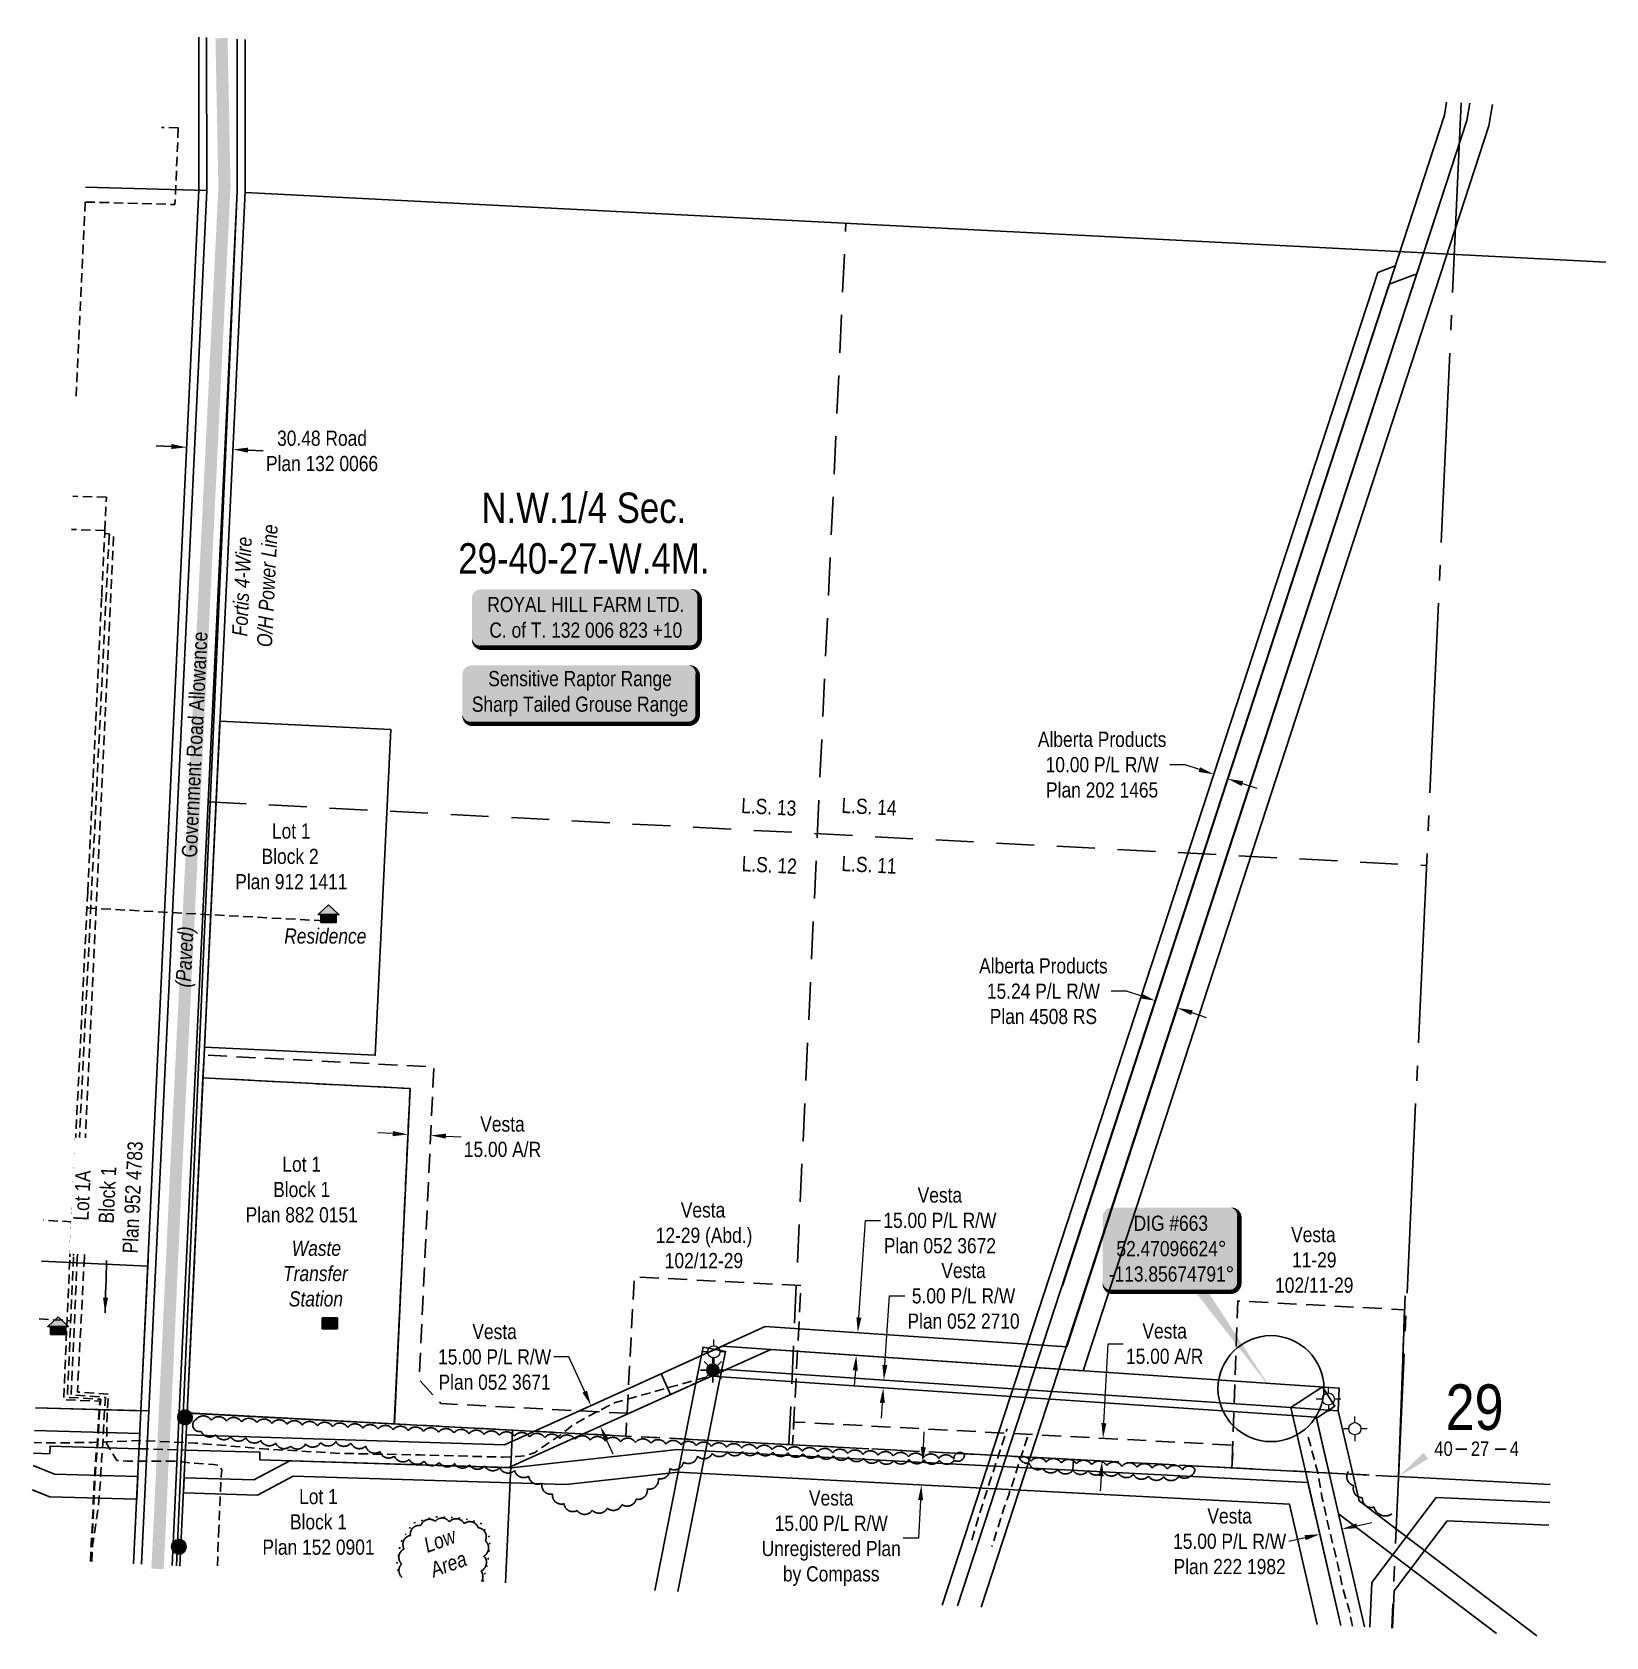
# Model space of a CAD drawing. Extents: x 305152 to 310040, y 5816873 to 5818191.
# Drawn here: x 305152 to 306189, y 5817096 to 5818154 of the extents above; entities that cross this region are included whole.
import ezdxf
from ezdxf.enums import TextEntityAlignment as Align

# ---------------------------------------------------------------- set-up
doc = ezdxf.new("R2010")
doc.units = 0
doc.header["$LTSCALE"] = 5
doc.header["$PDSIZE"] = 0.5
for name, pattern in [('0', [1, 1, 0]), ('foc-ACCESSROAD', [3.75, 2.5, -1.25]), ('foc-LSD', [8, 5, -3]), ('foc-QUARTERLINE', [33, 25, -3, 2, -3]), ('foc-TIELINE', [1.875, 1.25, -0.625]), ('foc-TOPO', [1, 0.2, -0.8]), ('POWERLINE5', [7.8, 2.4, -0.6, 0.6, -0.6, 0.6, -0.6, 2.4]), ('UG_PIPE', [1.875, 1.25, -0.625])]:
    doc.linetypes.add(name, pattern=pattern)
doc.layers.get('Defpoints').update_dxf_attribs({"color": 9})
for name, color, linetype in [('10', 1, 'Continuous'), ('9', 3, 'Continuous'), ('AS-FENCE', 48, 'foc-FENCE'), ('AS-OWNER', 7, 'Continuous'), ('AS-PIPE-UG', 44, 'UG_PIPE'), ('AS-POWER', 104, 'foc-POWER'), ('AS-POWER-EXISTING', 72, 'POWERLINE5'), ('AS-RESIDENCE', 14, 'Continuous'), ('AS-ROADS', 254, 'Continuous'), ('AS-TELUS', 224, 'foc-TEL'), ('AS-WILDLIFE-BLOCK', 131, 'Continuous'), ('C-AR', 13, 'foc-ACCESSROAD'), ('C-RW', 13, 'Continuous'), ('C-SYMBOL', 7, 'Continuous'), ('C-WS', 13, 'foc-ACCESSROAD'), ('C-WS-S', 13, 'Continuous'), ('F-RW', 190, 'Continuous'), ('L-ROAD-T', 7, 'Continuous'), ('L-SEC', 7, 'Continuous'), ('L-SECLBL', 7, 'Continuous'), ('L-SECQ', 8, 'foc-QUARTERLINE'), ('L-SECTION-LSD', 7, 'foc-LSD'), ('L-TIE', 7, 'foc-TIELINE'), ('L-TITLEDB', 4, 'Continuous'), ('L-TITLEDB-T', 4, 'Continuous'), ('T-BUSH', 110, '0'), ('T-LOW-AREA', 48, 'foc-TOPO')]:
    doc.layers.add(name, color=color, linetype=linetype)
for name, color, linetype, lineweight in [('C-AR-T', 13, 'Continuous', 9), ('C-RW-T', 13, 'Continuous', 9), ('C-WS-T', 13, 'Continuous', 9), ('F-RW-T', 190, 'Continuous', 9), ('T-TEXT', 48, 'Continuous', 18)]:
    doc.layers.add(name, color=color, linetype=linetype, lineweight=lineweight)
doc.styles.add('100L', font='ARIALN.TTF', dxfattribs={"height": 11})
doc.styles.add('175L', font='ARIALN.TTF', dxfattribs={"height": 20})
doc.styles.add('80', font='ARIALN.TTF', dxfattribs={"height": 10})
doc.styles.add('80CG', font='ARIALN.TTF', dxfattribs={"height": 10})
doc.styles.add('80L', font='ARIALN.TTF', dxfattribs={"height": 10})
doc.styles.add('80LS', font='ARIALNI.TTF', dxfattribs={"height": 10})
doc.styles.add('foc-LtypeFont', font='ARIALN.TTF', dxfattribs={"height": 7.35})
doc.styles.add('SIMPLEX', font='ARIALN.TTF')
doc.linetypes.add('foc-FENCE', pattern='A,10,-1,["X",foc-LtypeFont,S=0.2,R=0,X=-0.625,Y=-0.75],-1.24', length=12.24)
doc.linetypes.add('foc-FENCE-NOLINE', pattern='A,0,-6,["X",foc-LtypeFont,S=0.2,R=0,X=-0.625,Y=-0.75],-6.24', length=12.24)
doc.linetypes.add('foc-POWER', pattern='A,6,-1,["P",foc-LtypeFont,S=0.2,R=0,X=-0.625,Y=-0.75],-1.24,4', length=12.24)
doc.linetypes.add('foc-POWER-NOLINE', pattern='A,0,-4,["P",foc-LtypeFont,S=0.2,R=0,X=-0.625,Y=-0.75],-8.24', length=12.24)
doc.linetypes.add('foc-TEL', pattern='A,2,-1,["T",foc-LtypeFont,S=0.2,R=0,X=-0.425,Y=-0.75],-1.24,8', length=12.24)
doc.linetypes.add('foc-TEL-NOLINE', pattern='A,0,-2,["T",foc-LtypeFont,S=0.2,R=0,X=-0.425,Y=-0.75],-10.24', length=12.24)
doc.dimstyles.new('Compass 5 000', dxfattribs={"dimscale": 5, "dimtxt": 9, "dimasz": 2, "dimexe": 0.2, "dimexo": 0.0625, "dimgap": 0.5, "dimtad": 0, "dimtih": 1, "dimtoh": 1, "dimzin": 0, "dimdsep": 46, "dimtxsty": '80CG', "dimcen": 0.1, "dimse1": 1, "dimse2": 1, "dimclrd": 256, "dimclrt": 256, "dimaunit": 1, "dimadec": 4, "dimazin": 0, "dimtfac": 0.06, "dimtofl": 0, "dimtmove": 0, "dimatfit": 1, "dimfxl": 0.2, "dimtolj": 1, "dimtzin": 0, "dimlwd": -1, "dimarcsym": 0})

msp = doc.modelspace()

# ---------------------------------------------------------------- texts
at = {"layer": 'AS-RESIDENCE', "char_height": 9.99927, "attachment_point": 1, "style": '80L'}
for s, width, insert in [('\\pi-13.32564;{\\fArial Narrow|b0|i1|c0|p34;Residence}', 26.63271, (305331.324, 5817563.184)), ('\\pi6.49893;{\\fArial Narrow|b0|i1|c0|p34;Waste \\P\\pi0.76265;Transfer\\P\\pi4.5857;Station}', 43.74596, (305316.461, 5817357.496))]:
    msp.add_mtext_dynamic_manual_height_columns(s, width=width, gutter_width=49.996, heights=[0], dxfattribs=dict(at, insert=insert))
at = {"layer": 'C-SYMBOL', "color": 3, "insert": (305515.421, 5817850.305), "char_height": 20, "width": 163.76071, "attachment_point": 2, "style": '175L'}
msp.add_mtext('N.W.1/4 Sec. \\P29-40-27-W.4M.', dxfattribs=at)
at = {"layer": 'C-WS-T', "char_height": 9.99927, "attachment_point": 1, "style": '80L'}
for s, insert in [('\\pi25.1264,t135.11839;Vesta\\P\\pi8.6201,t118.61209;12-29 (Abd.) \\P\\pi14.57124,t124.56322;102/12-29', (305554.158, 5817382.713)), ('\\pi25.1264,t135.11839;Vesta\\P\\pi25.71981,t135.7118;11-29 \\P\\pi14.57124,t124.56322;102/11-29', (305956.299, 5817366.497))]:
    msp.add_mtext_dynamic_manual_height_columns(s, width=78.98877, gutter_width=49.996, heights=[0], dxfattribs=dict(at, insert=insert))
at = {"layer": 'L-ROAD-T', "style": '80L'}
msp.add_text('Government Road Allowance', height=9.99927, rotation=87.279414, dxfattribs=at).set_placement((305258.946, 5817684.292), align=Align.MIDDLE_CENTER)
at = {"layer": 'L-TITLEDB-T', "char_height": 9.99927, "attachment_point": 1, "style": '80L'}
for s, insert in [('\\pi25.44017;Lot 1\\P\\pi18.65349;Block 2\\P\\pi1.26731;Plan 912 1411', (305284.432, 5817632.334)), ('\\pi25.44017;Lot 1\\P\\pi19.4106;Block 1\\P\\pi1.26731;Plan 882 0151', (305291.307, 5817412.875)), ('\\pi25.44017;Lot 1\\P\\pi19.4106;Block 1\\P\\pi1.26731;Plan 152 0901', (305302.361, 5817193.937))]:
    msp.add_mtext_dynamic_manual_height_columns(s, width=73.42304, gutter_width=49.996, heights=[0], dxfattribs=dict(at, insert=insert))
at = {"layer": 'T-TEXT', "style": '80LS'}
msp.add_text('(Paved)', height=9.9993, rotation=87.279414, dxfattribs=at).set_placement((305252.301, 5817544.46), align=Align.MIDDLE_CENTER)
at = {"layer": 'T-TEXT', "insert": (305418.763, 5817164.769), "char_height": 9.9993, "width": 24.07505, "attachment_point": 2, "rotation": 20, "style": '80LS'}
msp.add_mtext('Low \\PArea', dxfattribs=at)

# ---------------------------------------------------------------- blocks, each defined once
blk = doc.blocks.new('L-SECLBL')
at = {"layer": '9', "color": 7}
for p, q in [((-5.1, -27.8), (-12.3, -27.8)), ((20.7, -27.8), (13.5, -27.8))]:
    blk.add_line(p, q, dxfattribs=at)
at = {"layer": '10', "color": 2, "style": 'SIMPLEX'}
blk.add_attdef('SEC', text='', height=30, dxfattribs=at).set_placement((0, 0), align=Align.MIDDLE)
at = {"layer": '10', "color": 5, "style": '80L'}
blk.add_attdef('TWP', text='', height=9.5, dxfattribs=at).set_placement((-14.4, -27.4), align=Align.MIDDLE_RIGHT)
blk.add_attdef('RGE', text='', height=9.5, dxfattribs=at).set_placement((3.6, -27.4), align=Align.MIDDLE_CENTER)
blk.add_attdef('MER', text='', height=9.5, dxfattribs=at).set_placement((23.2, -27.4), align=Align.MIDDLE_LEFT)
blk = doc.blocks.new('*D671')
at = {"layer": 'C-RW-T', "transparency": 16777216}
for p, q in [((305713.7, 5817275.6), (305716.8, 5817321.1)), ((305716.8, 5817321.1), (305726.8, 5817321.1)), ((305712, 5817250.6), (305711.3, 5817240.6))]:
    blk.add_line(p, q, dxfattribs=at)
for points in [[(305712.1, 5817275.7), (305715.4, 5817275.5), (305713.1, 5817265.6)], [(305710.4, 5817250.7), (305713.7, 5817250.5), (305712.7, 5817260.5)]]:
    blk.add_solid(points, dxfattribs=at)
at = {"layer": 'Defpoints', "color": 0, "transparency": 16777216}
for p in [(305672.1, 5817268.4), (305713.1, 5817265.6), (305671.8, 5817263.3)]:
    blk.add_point(p, dxfattribs=at)
at = {"layer": 'C-RW-T', "transparency": 16777216, "insert": (305765.6, 5817321.1), "char_height": 10, "attachment_point": 5, "style": '80CG'}
blk.add_mtext('\\A1;Vesta\\P5.00 P/L R/W\\PPlan 052 2710', dxfattribs=at)
blk = doc.blocks.new('*D672')
at = {"layer": 'C-RW-T', "transparency": 16777216}
for p, q in [((305696.6, 5817306.9), (305700.9, 5817370.8)), ((305700.9, 5817370.8), (305710.9, 5817370.8)), ((305694.3, 5817272), (305693.6, 5817262))]:
    blk.add_line(p, q, dxfattribs=at)
for points in [[(305695, 5817307), (305698.3, 5817306.8), (305695.9, 5817296.9)], [(305692.6, 5817272.1), (305695.9, 5817271.9), (305694.9, 5817282)]]:
    blk.add_solid(points, dxfattribs=at)
at = {"layer": 'Defpoints', "color": 0, "transparency": 16777216}
for p in [(305651.5, 5817299.9), (305695.9, 5817296.9), (305650.5, 5817285)]:
    blk.add_point(p, dxfattribs=at)
at = {"layer": 'C-RW-T', "transparency": 16777216, "insert": (305750, 5817370.8), "char_height": 10, "attachment_point": 5, "style": '80CG'}
blk.add_mtext('\\A1;Vesta\\P15.00 P/L R/W \\PPlan 052 3672', dxfattribs=at)
blk = doc.blocks.new('GAS')
h = blk.add_hatch(color=255)
h.dxf.hatch_style = 1
edge = h.paths.add_edge_path()
edge.add_arc((0, 0), 0.9, 0, 360)
for p, q in [((-0.81, 0), (-1.62, 0)), ((-0.57, 0.57), (-1.14, 1.14)), ((0, 0.81), (0, 1.62)), ((0.57, 0.57), (1.14, 1.14)), ((1.62, 0), (0.81, 0)), ((-0.57, -0.57), (-1.14, -1.14)), ((0, -0.81), (0, -1.62)), ((1.14, -1.14), (0.57, -0.57))]:
    blk.add_line(p, q)
blk.add_circle((0, 0), 0.8)
blk = doc.blocks.new('Gabd')
for p, q in [((-0.81, 0), (-1.62, 0)), ((0, 0.81), (0, 1.62)), ((1.62, 0), (0.81, 0)), ((0, -0.81), (0, -1.62))]:
    blk.add_line(p, q)
blk.add_circle((0, 0), 0.8)
blk = doc.blocks.new('res_occ')
for points in [[(0.1, 0.89), (-1.26, -0.37), (1.46, -0.37)], [(-0.9, -1.43), (1.1, -1.43), (1.1, -0.37), (-0.9, -0.37)]]:
    blk.add_hatch(color=14).paths.add_polyline_path(points)
at = {"color": 14}
for points in [[(0.1, 0.89), (-1.26, -0.37), (1.46, -0.37)], [(-0.9, -1.43), (1.1, -1.43), (1.1, -0.37), (-0.9, -0.37)]]:
    blk.add_lwpolyline(points, close=True, dxfattribs=at)
blk = doc.blocks.new('POWERPOLE')
h = blk.add_hatch(color=255)
edge = h.paths.add_edge_path()
edge.add_arc((0, 0), 0.96, 0, 360)
at = {"linetype": 'Continuous'}
for p, q in [((0.68, -0.68), (-0.68, 0.68)), ((-0.68, -0.68), (0.68, 0.68))]:
    blk.add_line(p, q, dxfattribs=at)
blk.add_circle((0, 0), 0.96, dxfattribs=at)
blk = doc.blocks.new('*D678')
at = {"layer": 'C-RW-T', "transparency": 16777216}
for p, q in [((305505.6, 5817280.9), (305495.6, 5817280.9)), ((305516, 5817258), (305505.6, 5817280.9)), ((305530.4, 5817226.1), (305534.5, 5817217))]:
    blk.add_line(p, q, dxfattribs=at)
for points in [[(305517.5, 5817258.7), (305514.5, 5817257.3), (305520.1, 5817248.9)], [(305531.9, 5817226.8), (305528.9, 5817225.4), (305526.3, 5817235.2)]]:
    blk.add_solid(points, dxfattribs=at)
at = {"layer": 'Defpoints', "color": 0, "transparency": 16777216}
for p in [(305520.1, 5817248.9), (305527.7, 5817252.3), (305533.9, 5817238.6)]:
    blk.add_point(p, dxfattribs=at)
at = {"layer": 'C-RW-T', "transparency": 16777216, "insert": (305456.6, 5817280.9), "char_height": 10, "attachment_point": 5, "style": '80CG'}
blk.add_mtext('\\A1;Vesta\\P15.00 P/L R/W\\PPlan 052 3671', dxfattribs=at)
blk = doc.blocks.new('*D679')
at = {"layer": 'C-AR-T', "transparency": 16777216}
for p, q in [((305389.5, 5817428), (305379.6, 5817428.5)), ((305424.5, 5817426.4), (305434.5, 5817425.9))]:
    blk.add_line(p, q, dxfattribs=at)
for points in [[(305389.6, 5817429.7), (305389.5, 5817426.3), (305399.5, 5817427.5)], [(305424.6, 5817428), (305424.4, 5817424.7), (305414.5, 5817426.8)]]:
    blk.add_solid(points, dxfattribs=at)
at = {"layer": 'Defpoints', "color": 0, "transparency": 16777216}
for p in [(305414.5, 5817426.8), (305394.8, 5817326.5), (305409.8, 5817325.8)]:
    blk.add_point(p, dxfattribs=at)
at = {"layer": 'C-AR-T', "transparency": 16777216, "insert": (305461.8, 5817425.9), "char_height": 10, "attachment_point": 5, "style": '80CG'}
blk.add_mtext('\\A1;Vesta\\P15.00 A/R', dxfattribs=at)
blk = doc.blocks.new('res_other')
blk.add_hatch(color=14).paths.add_polyline_path([(-1.09, 0.73), (0.91, 0.73), (0.91, -0.69), (-1.09, -0.69)])
at = {"color": 14}
blk.add_lwpolyline([(-1.09, 0.73), (0.91, 0.73), (0.91, -0.69), (-1.09, -0.69)], close=True, dxfattribs=at)
blk = doc.blocks.new('*D683')
at = {"layer": 'C-AR-T', "transparency": 16777216}
for p, q in [((305858.1, 5817237.3), (305860.8, 5817289.6)), ((305860.8, 5817289.6), (305870.8, 5817289.6)), ((305856.2, 5817202.3), (305855.7, 5817192.4))]:
    blk.add_line(p, q, dxfattribs=at)
for points in [[(305856.4, 5817237.4), (305859.7, 5817237.2), (305857.5, 5817227.3)], [(305854.6, 5817202.4), (305857.9, 5817202.3), (305856.8, 5817212.3)]]:
    blk.add_solid(points, dxfattribs=at)
at = {"layer": 'Defpoints', "color": 0, "transparency": 16777216}
for p in [(305843.1, 5817228.1), (305842.3, 5817213.1), (305856.8, 5817212.3)]:
    blk.add_point(p, dxfattribs=at)
at = {"layer": 'C-AR-T', "transparency": 16777216, "insert": (305898.1, 5817289.6), "char_height": 10, "attachment_point": 5, "style": '80CG'}
blk.add_mtext('\\A1;Vesta\\P15.00 A/R', dxfattribs=at)
blk = doc.blocks.new('*D684')
at = {"layer": 'Defpoints', "color": 0, "transparency": 16777216}
for p in [(305254.2, 5817892.1), (305284.7, 5817890.6), (305284.2, 5817878.7)]:
    blk.add_point(p, dxfattribs=at)
at = {"layer": 'L-TITLEDB-T', "transparency": 16777216}
for p, q in [((305243.7, 5817880.6), (305233.7, 5817881.1)), ((305294.2, 5817878.2), (305304.1, 5817877.7))]:
    blk.add_line(p, q, dxfattribs=at)
for points in [[(305243.7, 5817882.3), (305243.6, 5817879), (305253.6, 5817880.1)], [(305294.2, 5817879.9), (305294.1, 5817876.6), (305284.2, 5817878.7)]]:
    blk.add_solid(points, dxfattribs=at)
at = {"layer": 'L-TITLEDB-T', "transparency": 16777216, "insert": (305342.9, 5817877.7), "char_height": 10, "attachment_point": 5, "style": '80CG'}
blk.add_mtext('\\A1;30.48 Road\\PPlan 132 0066', dxfattribs=at)
blk = doc.blocks.new('*U663')
h = blk.add_hatch(color=255)
edge = h.paths.add_edge_path()
edge.add_line((-71.5, -20), (71.5, -20))
edge.add_arc((71.5, -14), 6, 270, 360)
edge.add_line((77.5, -14), (77.5, 12.5))
edge.add_arc((71.5, 12.5), 6, 0, 90)
edge.add_line((71.5, 18.5), (-71.5, 18.5))
edge.add_arc((-71.5, 12.5), 6, 90, 180)
edge.add_line((-77.5, 12.5), (-77.5, -14))
edge.add_arc((-71.5, -14), 6, 180, 270)
at = {"color": 131, "flags": 128}
blk.add_lwpolyline([(-71.5, -20, 3, 3, 0), (71.5, -20, 3, 3, 0.414214), (77.5, -14, 3, 3, 0), (77.5, 12.5, 3, 0, 0.414214), (71.5, 18.5, 0, 0, 0), (-71.5, 18.5, 0, 0, 0.414214), (-77.5, 12.5, 0, 0, 0), (-77.5, -14, 0, 3, 0.414214)], format="xyseb", close=True, dxfattribs=at)
at = {"color": 131, "style": '80'}
blk.add_attdef('ENTER_TEXT_001', (-36, -5), '', height=10, dxfattribs=at)
blk = doc.blocks.new('*U689')
h = blk.add_hatch(color=59)
edge = h.paths.add_edge_path()
edge.add_line((-69, -20), (69, -20))
edge.add_arc((69, -14), 6, 270, 360)
edge.add_line((75, -14), (75, 12.5))
edge.add_arc((69, 12.5), 6, 0, 90)
edge.add_line((69, 18.5), (-69, 18.5))
edge.add_arc((-69, 12.5), 6, 90, 180)
edge.add_line((-75, 12.5), (-75, -14))
edge.add_arc((-69, -14), 6, 180, 270)
at = {"color": 1, "flags": 128}
blk.add_lwpolyline([(-69, -20, 3, 3, 0), (69, -20, 3, 3, 0.414214), (75, -14, 3, 3, 0), (75, 12.5, 3, 0, 0.414214), (69, 18.5, 0, 0, 0), (-69, 18.5, 0, 0, 0.414214), (-75, 12.5, 0, 0, 0), (-75, -14, 0, 3, 0.414214)], format="xyseb", close=True, dxfattribs=at)
blk.add_lwpolyline([(-45.7, -3.4, 0, 7.5, 0), (0, 0, 0, 0, 0)], format="xyseb", dxfattribs=at)
at = {"color": 1, "style": '80'}
blk.add_attdef('ENTER_TEXT_001', (-36, -5), '', height=10, dxfattribs=at)
blk = doc.blocks.new('*D690')
at = {"layer": 'C-RW-T', "transparency": 16777216}
for p, q in [((305739.1, 5817221.5), (305739.6, 5817231.5)), ((305737.2, 5817186.6), (305735.9, 5817161.5)), ((305735.9, 5817161.5), (305725.9, 5817161.5))]:
    blk.add_line(p, q, dxfattribs=at)
for points in [[(305737.4, 5817221.6), (305740.7, 5817221.4), (305738.6, 5817211.5)], [(305735.6, 5817186.6), (305738.9, 5817186.5), (305737.8, 5817196.5)]]:
    blk.add_solid(points, dxfattribs=at)
at = {"layer": 'Defpoints', "color": 0, "transparency": 16777216}
for p in [(305665.4, 5817215.4), (305664.6, 5817200.4), (305737.8, 5817196.5)]:
    blk.add_point(p, dxfattribs=at)
at = {"layer": 'C-RW-T', "transparency": 16777216, "insert": (305678.4, 5817161.5), "char_height": 10, "attachment_point": 5, "style": '80CG'}
blk.add_mtext('\\A1;Vesta\\P15.00 P/L R/W\\PUnregistered Plan\\Pby Compass', dxfattribs=at)
blk = doc.blocks.new('*D691')
at = {"layer": 'Defpoints', "color": 0, "transparency": 16777216}
for p in [(305892.8, 5817518.5), (305891.9, 5817515.6), (305907.5, 5817513.7)]:
    blk.add_point(p, dxfattribs=at)
at = {"layer": 'F-RW-T', "transparency": 16777216}
for p, q in [((305872.9, 5817521.8), (305862.9, 5817521.8)), ((305882.4, 5817518.7), (305872.9, 5817521.8)), ((305916, 5817507.7), (305925.5, 5817504.6))]:
    blk.add_line(p, q, dxfattribs=at)
for points in [[(305882.9, 5817520.3), (305881.9, 5817517.1), (305891.9, 5817515.6)], [(305916.5, 5817509.3), (305915.5, 5817506.1), (305906.5, 5817510.8)]]:
    blk.add_solid(points, dxfattribs=at)
at = {"layer": 'F-RW-T', "transparency": 16777216, "insert": (305818.2, 5817521.8), "char_height": 10, "attachment_point": 5, "style": '80CG'}
blk.add_mtext('\\A1;Alberta Products\\P15.24 P/L R/W\\PPlan 4508 RS', dxfattribs=at)
blk = doc.blocks.new('*D692')
at = {"layer": 'Defpoints', "color": 0, "transparency": 16777216}
for p in [(305928.3, 5817657.9), (305930.5, 5817664.7), (305937.5, 5817654.8)]:
    blk.add_point(p, dxfattribs=at)
at = {"layer": 'F-RW-T', "transparency": 16777216}
for p, q in [((305911.5, 5817671), (305901.5, 5817671)), ((305921, 5817667.9), (305911.5, 5817671)), ((305949.3, 5817658.6), (305958.8, 5817655.5))]:
    blk.add_line(p, q, dxfattribs=at)
for points in [[(305921.5, 5817669.4), (305920.5, 5817666.3), (305930.5, 5817664.7)], [(305949.8, 5817660.2), (305948.8, 5817657), (305939.8, 5817661.7)]]:
    blk.add_solid(points, dxfattribs=at)
at = {"layer": 'F-RW-T', "transparency": 16777216, "insert": (305856.9, 5817671), "char_height": 10, "attachment_point": 5, "style": '80CG'}
blk.add_mtext('\\A1;Alberta Products\\P10.00 P/L R/W\\PPlan 202 1465', dxfattribs=at)
blk = doc.blocks.new('*U693')
h = blk.add_hatch(color=254)
edge = h.paths.add_edge_path()
edge.add_line((-39, -28.5), (39, -28.5))
edge.add_arc((39, -22.5), 6, 270, 360)
edge.add_line((45, -22.5), (45, 21))
edge.add_arc((39, 21), 6, 0, 90)
edge.add_line((39, 27), (-39, 27))
edge.add_arc((-39, 21), 6, 90, 180)
edge.add_line((-45, 21), (-45, -22.5))
edge.add_arc((-39, -22.5), 6, 180, 270)
at = {"color": 1, "flags": 128}
blk.add_lwpolyline([(-39, -28.5, 3, 3, 0), (39, -28.5, 3, 3, 0.414214), (45, -22.5, 3, 3, 0), (45, 21, 3, 0, 0.414214), (39, 27, 0, 0, 0), (-39, 27, 0, 0, 0.414214), (-45, 21, 0, 0, 0), (-45, -22.5, 0, 3, 0.414214)], format="xyseb", close=True, dxfattribs=at)
blk.add_lwpolyline([(65.8, -92.3, 0, 10, 0), (0, 0, 5, 5, 0)], format="xyseb", dxfattribs=at)
at = {"color": 1, "style": '80'}
blk.add_attdef('ENTER_TEXT_001', (-36, -5), '', height=10, dxfattribs=at)
blk = doc.blocks.new('*D698')
at = {"layer": 'C-RW-T', "transparency": 16777216}
for p, q in [((306024.7, 5817169.7), (306034.5, 5817171.9)), ((305990.6, 5817161.8), (305980, 5817159.4))]:
    blk.add_line(p, q, dxfattribs=at)
for points in [[(306024.4, 5817171.3), (306025.1, 5817168.1), (306015, 5817167.5)], [(305990.3, 5817163.5), (305991, 5817160.2), (306000.4, 5817164.1)]]:
    blk.add_solid(points, dxfattribs=at)
at = {"layer": 'Defpoints', "color": 0, "transparency": 16777216}
for p in [(305998.7, 5817171.3), (306013.3, 5817174.7), (306000.4, 5817164.1)]:
    blk.add_point(p, dxfattribs=at)
at = {"layer": 'C-RW-T', "transparency": 16777216, "insert": (305940.9, 5817159.4), "char_height": 10, "width": 372.499, "attachment_point": 5, "style": '80CG'}
blk.add_mtext('\\A1;Vesta\\P15.00 P/L R/W \\PPlan 222 1982', dxfattribs=at)

# ---------------------------------------------------------------- dimensions: what is measured, and where the dimension line sits
at = {"layer": 'C-AR-T'}
for base, p1, p2, angle, picture, middle in [((305414.518, 5817426.831), (305394.768, 5817326.513), (305409.751, 5817325.806), 357.298056, '*D679', (305461.778, 5817425.888)), ((305856.762, 5817212.325), (305843.089, 5817228.062), (305842.303, 5817213.084), 266.995628, '*D683', (305898.101, 5817289.62))]:
    dim = msp.add_linear_dim(base=base, p1=p1, p2=p2, angle=angle, text='Vesta\\P15.00 A/R', dimstyle='Compass 5 000', dxfattribs=at)
    dim.commit()
    dim.dimension.update_dxf_attribs({"geometry": picture, "text_midpoint": middle, "dimtype": 161})
at = {"layer": 'C-RW-T'}
for base, p1, p2, angle, text, picture, middle in [((305695.941, 5817296.893), (305650.481, 5817284.962), (305651.492, 5817299.901), 86.127473, 'Vesta\\P15.00 P/L R/W \\PPlan 052 3672', '*D672', (305750.027, 5817370.752)), ((305713.057, 5817265.613), (305671.788, 5817263.339), (305672.133, 5817268.404), 86.09724, 'Vesta\\P5.00 P/L R/W\\PPlan 052 2710', '*D671', (305765.568, 5817321.12)), ((305520.125, 5817248.867), (305533.915, 5817238.636), (305527.744, 5817252.307), 114.295253, 'Vesta\\P15.00 P/L R/W\\PPlan 052 3671', '*D678', (305456.559, 5817280.945))]:
    dim = msp.add_linear_dim(base=base, p1=p1, p2=p2, angle=angle, text=text, dimstyle='Compass 5 000', dxfattribs=at)
    dim.commit()
    dim.dimension.update_dxf_attribs({"geometry": picture, "text_midpoint": middle, "dimtype": 161})
at = {"layer": 'C-RW-T', "color": 3}
for base, p1, p2, angle, text, picture, middle in [((305737.771, 5817196.541), (305665.428, 5817215.358), (305664.641, 5817200.379), 266.995628, 'Vesta\\P15.00 P/L R/W\\PUnregistered Plan\\Pby Compass', '*D690', (305678.427, 5817161.481)), ((306000.38, 5817164.091), (306013.339, 5817174.665), (305998.721, 5817171.303), 192.952062, 'Vesta\\P15.00 P/L R/W \\PPlan 222 1982', '*D698', (305940.876, 5817159.395))]:
    dim = msp.add_linear_dim(base=base, p1=p1, p2=p2, angle=angle, text=text, dimstyle='Compass 5 000', dxfattribs=at)
    dim.commit()
    dim.dimension.update_dxf_attribs({"geometry": picture, "text_midpoint": middle, "dimtype": 161})
at = {"layer": 'F-RW-T', "color": 3}
for p1, p2, distance, text, picture, middle in [((305937.545, 5817654.841), (305928.27, 5817657.874), -7.231, 'Alberta Products\\P10.00 P/L R/W\\PPlan 202 1465', '*D692', (305856.884, 5817670.963)), ((305907.475, 5817513.727), (305892.836, 5817518.51), 3.096, 'Alberta Products\\P15.24 P/L R/W\\PPlan 4508 RS', '*D691', (305818.238, 5817521.779))]:
    dim = msp.add_aligned_dim(p1=p1, p2=p2, distance=distance, text=text, dimstyle='Compass 5 000', dxfattribs=at)
    dim.commit()
    dim.dimension.update_dxf_attribs({"geometry": picture, "text_midpoint": middle})
at = {"layer": 'L-TITLEDB-T'}
dim = msp.add_aligned_dim(p1=(305254.211, 5817892.056), p2=(305284.732, 5817890.606), distance=-11.922, text='30.48 Road\\PPlan 132 0066', dimstyle='Compass 5 000', dxfattribs=at)
dim.commit()
dim.dimension.update_dxf_attribs({"geometry": '*D684', "text_midpoint": (305342.879, 5817877.749)})

# ---------------------------------------------------------------- linework, layer by layer
at = {"layer": 'AS-FENCE', "linetype": 'foc-FENCE-NOLINE', "flags": 128}
msp.add_lwpolyline([(305223.552, 5817245.423), (305218.767, 5817144.699)], dxfattribs=at)
at = {"layer": 'AS-PIPE-UG'}
for p, q in [((305248.219, 5818090.506), (305237.217, 5818090.878)), ((305200.821, 5817847.277), (305178.727, 5817847.873)), ((305199.688, 5817823.282), (305199.786, 5817825.381)), ((305197.785, 5817783.019), (305199.688, 5817823.282)), ((305188.034, 5817576.641), (305350.134, 5817567.858)), ((305178.166, 5817369.934), (305159.144, 5817370.907))]:
    msp.add_line(p, q, dxfattribs=at)
at = {"layer": 'AS-PIPE-UG', "flags": 128}
for points in [[(305186.922, 5818041.717), (305246.002, 5818040.076), (305248.219, 5818090.506), (305248.325, 5818092.924)], [(305186.922, 5818041.717), (305180.834, 5817911.717), (305180.427, 5817911.728)], [(305199.786, 5817825.381), (305200.821, 5817847.277), (305200.822, 5817847.298)], [(305199.786, 5817825.381), (305177.828, 5817825.991)], [(305202.641, 5817822.181), (305179.18, 5817346.769)], [(305183.626, 5817356.202), (305205.64, 5817822.115), (305202.641, 5817822.181)], [(305202.641, 5817822.181), (305202.687, 5817823.198), (305199.688, 5817823.282)], [(305176.76, 5817346.84), (305188.034, 5817576.641), (305188.415, 5817584.709), (305188.494, 5817586.382)], [(305181.631, 5817346.697), (305183.626, 5817356.202)], [(305183.626, 5817356.202), (305186.622, 5817356.06), (305186.318, 5817346.561)], [(305190.262, 5817146.161), (305190.717, 5817157.005), (305191.301, 5817164.453), (305192.179, 5817184.062), (305192.831, 5817200.463), (305193.817, 5817214.525), (305194.856, 5817224.407), (305195.767, 5817241.868), (305196.538, 5817251.793), (305172.64, 5817252.606), (305176.76, 5817346.84)], [(305179.18, 5817346.769), (305175.059, 5817254.249), (305197.162, 5817253.063), (305196.09, 5817241.789), (305195.284, 5817224.359), (305194.191, 5817214.339), (305193.279, 5817200.45), (305192.446, 5817184.044), (305191.642, 5817164.537), (305190.998, 5817156.925), (305190.595, 5817146.144)], [(305191.313, 5817146.108), (305191.663, 5817156.871), (305192.962, 5817164.317), (305195.675, 5817183.417), (305196.944, 5817200.239), (305197.589, 5817213.292), (305198.466, 5817223.959), (305199.35, 5817242.024), (305200.155, 5817254.221), (305177.618, 5817256.005), (305181.631, 5817346.697)], [(305186.318, 5817346.561), (305181.685, 5817257.734), (305202.177, 5817256.468), (305201.24, 5817242.157), (305200.989, 5817223.864), (305207.617, 5817212.701), (305214.518, 5817212.256), (305222.044, 5817212.183), (305225.936, 5817212.194), (305246.259, 5817212.295), (305257.051, 5817211.002), (305271.309, 5817209.995), (305275.207, 5817209.347), (305276.849, 5817206.621), (305276.399, 5817202.051), (305275.763, 5817188.469), (305274.931, 5817168.196)], [(305156.476, 5817305.904), (305177.308, 5817304.738)], [(305595.352, 5817267.452), (305535.957, 5817250.797), (305526.96, 5817246.382), (305508.451, 5817236.329), (305500.891, 5817230.244), (305487.262, 5817220.984), (305483.32, 5817217.98), (305477.443, 5817215.894), (305471.523, 5817215.253), (305467.687, 5817215.173), (305462.146, 5817214.889), (305407.592, 5817216.31), (305354.816, 5817217.368), (305306.977, 5817220.173), (305259.285, 5817224.159), (305222.519, 5817225.888), (305191.577, 5817224.508), (305160.74, 5817224.288), (305153.134, 5817224.505)], [(305771.091, 5817160.251), (305775.52, 5817175.367), (305781.077, 5817193.221), (305784.775, 5817204.147), (305789.052, 5817217.411), (305794.278, 5817233.589)], [(305807.791, 5817228.042), (305802.093, 5817211.219), (305799.257, 5817201.765), (305795.095, 5817189.295), (305792.39, 5817181.808), (305788.27, 5817168.536), (305784.294, 5817155.967)], [(305992.687, 5817228.138), (305998.969, 5817204.818), (306001.91, 5817187.956), (306005.317, 5817172.145), (306010.891, 5817149.606), (306014.636, 5817132.264), (306017.509, 5817121.196), (306019.653, 5817114.342), (306021.934, 5817103.489)], [(305274.931, 5817168.196), (305273.875, 5817141.871)]]:
    msp.add_lwpolyline(points, dxfattribs=at)
at = {"layer": 'AS-PIPE-UG'}
msp.add_lwpolyline([(305188.494, 5817586.382), (305188.501, 5817586.532), (305188.541, 5817587.38), (305197.721, 5817781.656), (305197.785, 5817783.019)], dxfattribs=at)
at = {"layer": 'AS-POWER', "linetype": 'foc-POWER-NOLINE', "flags": 128}
msp.add_lwpolyline([(305247.008, 5817143.25), (305287.061, 5818048.836)], dxfattribs=at)
at = {"layer": 'AS-RESIDENCE', "color": 14}
msp.add_lwpolyline([(305343.048, 5817306.586), (305353.048, 5817306.586), (305353.048, 5817299.447), (305343.048, 5817299.447)], close=True, dxfattribs=at)
at = {"layer": 'AS-ROADS', "flags": 128}
for points, const_width in [([(305234.697, 5817143.882), (305235.221, 5817154.358), (305236.694, 5817185.546), (305237.737, 5817210.305), (305238.183, 5817216.401), (305239.638, 5817246.849), (305241.055, 5817277.137), (305242.412, 5817307.725), (305243.814, 5817338.822), (305246.663, 5817401.203), (305278.61, 5818051.698), (305276.679, 5818149.644)], 8), ([(305234.472, 5817141.266), (305244.1, 5817344.872)], 7.999)]:
    msp.add_lwpolyline(points, dxfattribs=dict(at, const_width=const_width))
at = {"layer": 'AS-TELUS', "linetype": 'foc-TEL-NOLINE', "flags": 128}
msp.add_lwpolyline([(305223.967, 5817144.432), (305228.759, 5817245.285), (305266.944, 5818049.305), (305266.858, 5818150.016)], dxfattribs=at)
at = {"layer": 'C-AR', "flags": 128}
for points in [[(305264.364, 5817464.819), (305400.959, 5817457.688), (305395.426, 5817340.45), (305390.534, 5817236.794), (305543.083, 5817228.788), (305543.869, 5817243.766), (305421.198, 5817250.205), (305406.927, 5817265.973), (305410.408, 5817339.743), (305416.646, 5817471.889), (305265.146, 5817479.799)], [(305942.425, 5817207.829), (305652.924, 5817223.023), (305653.71, 5817238.001), (305943.211, 5817222.807)]]:
    msp.add_lwpolyline(points, close=True, dxfattribs=at)
at = {"layer": 'C-RW', "flags": 128}
for points in [[(306114.166, 5818105.992), (306111.779, 5818091.799), (305844.341, 5817271.814), (305638.578, 5817285.742), (305572.514, 5817256.06), (305566.345, 5817269.732), (305634.933, 5817301.022), (305833.712, 5817287.567), (306097.19, 5818095.396), (306099.107, 5818106.775)], [(305562.199, 5817127.078), (305589.229, 5817263.606), (305593.945, 5817287.427), (305608.66, 5817284.52), (305603.942, 5817260.693), (305577.335, 5817126.301)], [(306116.685, 5817098.627), (306012.694, 5817177.469), (305998.022, 5817241.263), (305599.477, 5817268.232), (305609.347, 5817272.688), (305798.082, 5817259.812), (305981.193, 5817247.517), (306012.377, 5817245.406), (306026.216, 5817186.039), (306143.317, 5817097.26)], [(306029.801, 5817103.085), (305998.164, 5817240.644), (306010.325, 5817248.527), (306002.166, 5817261.113), (305981.193, 5817247.517), (306014.227, 5817103.884)], [(305152.846, 5817217.489), (305163.581, 5817217.176), (305163.72, 5817222.169), (305222.375, 5817220.432), (305222.859, 5817230.452), (305153.461, 5817232.477)], [(306014.227, 5817103.884), (305992.538, 5817198.189), (305769.067, 5817209.918), (305577.187, 5817219.989), (305467.464, 5817207.945), (305321.582, 5817212.533), (305298.049, 5817199.916), (305251.994, 5817201.258), (305251.519, 5817191.268), (305300.424, 5817189.843), (305323.946, 5817202.455), (305503.47, 5817196.808), (305577.615, 5817204.947), (305778.129, 5817194.423), (305980.456, 5817183.804), (305998.652, 5817104.683)], [(305151.858, 5817193.438), (305163.448, 5817188.832), (305220.783, 5817187.162), (305221.495, 5817202.146), (305166.528, 5817203.748), (305152.51, 5817209.318)], [(305151.858, 5817193.438), (305163.448, 5817188.832), (305220.783, 5817187.162), (305221.495, 5817202.146), (305166.528, 5817203.748), (305152.51, 5817209.318)], [(305151.858, 5817193.438), (305163.448, 5817188.832), (305220.783, 5817187.162), (305221.495, 5817202.146), (305166.528, 5817203.748), (305152.51, 5817209.318)], [(306033.204, 5817102.91), (306034.551, 5817132.244), (306055.699, 5817160.129), (306077.053, 5817188.285), (306151.916, 5817184.952)], [(306151.233, 5817169.968), (306084.248, 5817172.951), (306067.65, 5817151.066), (306049.321, 5817126.897), (306048.184, 5817102.142)]]:
    msp.add_lwpolyline(points, dxfattribs=at)
msp.add_lwpolyline([(305609.347, 5817272.688), (305589.229, 5817263.606), (305466.026, 5817207.99), (305301.819, 5817213.155), (305301.935, 5817218.142), (305252.863, 5817219.554), (305253.344, 5817229.686), (305463.023, 5817223.091), (305606.606, 5817287.907), (306013.043, 5817260.394), (306012.377, 5817245.406), (305981.193, 5817247.517), (305798.082, 5817259.812)], close=True, dxfattribs=at)
at = {"layer": 'C-WS', "flags": 128}
for points in [[(305658.427, 5817327.879), (305548.587, 5817333.644), (305543.083, 5817228.788), (305652.924, 5817223.023)], [(306056.228, 5817311.999), (306052.281, 5817202.063), (305942.425, 5817207.829), (305946.372, 5817317.75), (306056.227, 5817311.984)]]:
    msp.add_lwpolyline(points, close=True, dxfattribs=at)
at = {"layer": 'Defpoints'}
for p, q in [((305981.193, 5817247.517), (306014.227, 5817103.884)), ((305837.608, 5817206.321), (305837.975, 5817213.311))]:
    msp.add_line(p, q, dxfattribs=at)
msp.add_circle((305968.15, 5817260.013), 34.921, dxfattribs=at)
at = {"layer": 'F-RW', "flags": 128}
for points in [[(305777.297, 5817116.041), (306097.19, 5818095.396), (306099.107, 5818106.775)], [(306083.901, 5818107.565), (306082.47, 5818099.021), (305830.816, 5817327.729)], [(306050.075, 5817999.735), (306038.654, 5817995.382), (305751.494, 5817117.365)], [(305761.596, 5817116.846), (306046.076, 5817987.509), (306064.207, 5817994.42)]]:
    msp.add_lwpolyline(points, dxfattribs=at)
at = {"layer": 'L-SEC'}
for p, q in [((305228.759, 5817245.285), (305223.967, 5817144.432)), ((305248.855, 5817244.33), (305244.059, 5817143.401))]:
    msp.add_line(p, q, dxfattribs=at)
at = {"layer": 'L-SEC', "flags": 128}
for points in [[(305228.759, 5817245.285), (305266.944, 5818049.305), (305266.858, 5818150.016)], [(305248.853, 5817244.331), (305287.061, 5818048.836), (305286.976, 5818148.971)], [(305187.073, 5818051.514), (305266.944, 5818049.305)], [(305292.206, 5818048.013), (306188.832, 5818002.151)]]:
    msp.add_lwpolyline(points, dxfattribs=at)
at = {"layer": 'L-SECLBL', "flags": 128}
msp.add_lwpolyline([(306052.281, 5817202.063, 0, 5, 0), (306070.198, 5817215.756, 0, 0, 0)], format="xyseb", dxfattribs=at)
at = {"layer": 'L-SECQ'}
msp.add_line((305154.076, 5817247.467), (305228.759, 5817245.285), dxfattribs=at)
at = {"layer": 'L-SECQ', "flags": 128}
for points in [[(306093.507, 5818107.065), (306047.735, 5817102.165)], [(306056.556, 5817321.133), (306052.281, 5817202.063)], [(305248.85, 5817244.231), (306052.281, 5817202.063)], [(306052.281, 5817202.063), (306152.15, 5817196.821)]]:
    msp.add_lwpolyline(points, dxfattribs=at)
at = {"layer": 'L-SECTION-LSD', "flags": 128}
for points in [[(305650.521, 5817223.203), (305688.008, 5818028)], [(305267.912, 5817646.59), (306070.619, 5817604.615)]]:
    msp.add_lwpolyline(points, dxfattribs=at)
at = {"layer": 'L-TIE', "flags": 128}
msp.add_lwpolyline([(305222.375, 5817220.432), (305252.863, 5817219.554)], dxfattribs=at)
at = {"layer": 'L-TITLEDB'}
msp.add_line((305254.023, 5817243.959), (305249.232, 5817143.136), dxfattribs=at)
at = {"layer": 'L-TITLEDB', "flags": 128}
for points in [[(305223.585, 5817245.531), (305261.764, 5818049.426), (305261.678, 5818150.286)], [(305254.031, 5817244.085), (305292.245, 5818048.715), (305292.159, 5818148.702)], [(305158.038, 5817343.951), (305228.101, 5817340.623)], [(305228.321, 5817345.333), (305223.552, 5817245.423)], [(305258.816, 5817344.442), (305254.023, 5817243.959), (305390.534, 5817236.794), (305395.426, 5817340.45)], [(305223.552, 5817245.423), (305154.076, 5817247.457)], [(305223.552, 5817245.423), (305154.076, 5817247.457)], [(305223.552, 5817245.423), (305218.765, 5817144.699)], [(305463.685, 5817132.132), (305468.465, 5817232.704), (305254.023, 5817243.959), (305249.232, 5817143.136)]]:
    msp.add_lwpolyline(points, dxfattribs=at)
for points in [[(305265.465, 5817484.904), (305275.663, 5817699.644), (305388.138, 5817694.323), (305377.959, 5817479.598)], [(305264.364, 5817464.819), (305400.959, 5817457.688), (305390.541, 5817236.934), (305254.028, 5817244.085)]]:
    msp.add_lwpolyline(points, close=True, dxfattribs=at)
at = {"layer": 'T-BUSH', "flags": 128}
for points in [[(305766.099, 5817216.814, 0.71434624), (305759.219, 5817213.581, 0.52056705), (305749.233, 5817214.103, 0.52056705), (305739.247, 5817214.626, 0.52056705), (305729.262, 5817215.148, 0.52056705), (305719.276, 5817215.671, 0.52056705), (305709.291, 5817216.194, 0.52056705), (305699.305, 5817216.716, 0.52056705), (305689.319, 5817217.239, 0.52056705), (305679.334, 5817217.761, 0.52056705), (305669.348, 5817218.284, 0.52056705), (305659.363, 5817218.806, 0.52056705), (305649.377, 5817219.329, 0.52056705), (305639.391, 5817219.851, 0.52056705), (305629.406, 5817220.374, 0.52056705), (305619.42, 5817220.896, 0.52056705), (305609.435, 5817221.419, 0.52056705), (305599.449, 5817221.942, 0.52056705), (305589.463, 5817222.464, 0.52056705), (305579.478, 5817222.987, 0.52056705), (305569.492, 5817223.509, 0.52056705), (305559.506, 5817224.032, 0.52056705), (305549.521, 5817224.554, 0.52056705), (305539.535, 5817225.077, 0.52056705), (305529.55, 5817225.599, 0.52056705), (305519.564, 5817226.122, 0.52056705), (305509.578, 5817226.644, 0.52056705), (305499.593, 5817227.167, 0.52056705), (305489.607, 5817227.69, 0.52056705), (305479.622, 5817228.212, 0.52056705), (305469.636, 5817228.735, 0.52056705), (305459.65, 5817229.257, 0.52056705), (305449.665, 5817229.78, 0.52056705), (305439.679, 5817230.302, 0.52056705), (305429.694, 5817230.825, 0.52056705), (305419.708, 5817231.347, 0.52056705), (305409.722, 5817231.87, 0.52056705), (305399.737, 5817232.392, 0.52056705), (305389.751, 5817232.915, 0.52056705), (305379.766, 5817233.437, 0.52056705), (305369.78, 5817233.96, 0.52056705), (305359.794, 5817234.483, 0.52056705), (305349.809, 5817235.005, 0.52056705), (305339.823, 5817235.528, 0.52056705), (305329.837, 5817236.05, 0.52056705), (305319.852, 5817236.573, 0.52056705), (305309.866, 5817237.095, 0.52056705), (305299.881, 5817237.618, 0.52056705), (305289.895, 5817238.14, 0.52056705), (305279.909, 5817238.663, 0.52056705), (305269.924, 5817239.185, 0.52056705), (305259.938, 5817239.708, 0.9188777), (305263.112, 5817231.985, 0.52056705)], [(305263.112, 5817231.985, 0.52056705), (305272.842, 5817229.678, 0.52056705), (305282.702, 5817228.266, 0.52056705), (305292.684, 5817227.693, 0.52056705), (305302.531, 5817225.952, 0.52056705), (305312.357, 5817224.101, 0.52056705), (305322.161, 5817222.141, 0.52056705), (305332.057, 5817223.576, 0.52056705), (305341.999, 5817224.55, 0.52056705), (305351.982, 5817225.119, 0.52056705), (305361.929, 5817224.115, 0.52056705), (305371.649, 5817222.11, 0.52056705), (305380.995, 5817218.557, 0.52056705), (305390.536, 5817215.576, 0.52056705), (305400.242, 5817213.334, 0.52056705), (305410.182, 5817212.242, 0.52056705), (305420.147, 5817211.424, 0.52056705), (305430.117, 5817210.658, 0.52056705), (305440.087, 5817209.902, 0.52056705), (305450.055, 5817209.105, 0.52056705), (305459.979, 5817207.98, 0.52056705), (305469.801, 5817206.107, 0.52056705), (305479.026, 5817202.42, 0.52056705), (305487.797, 5817197.726, 0.52056705), (305494.661, 5817190.455, 0.52056705), (305502.34, 5817184.149, 0.52056705), (305510.971, 5817179.666, 0.52056705), (305520.968, 5817179.877, 0.52056705), (305530.844, 5817181.31, 0.52056705), (305540.521, 5817183.673, 0.52056705), (305549.872, 5817187.214, 0.52056705), (305557.21, 5817193.922, 0.52056705), (305564.525, 5817200.737, 0.52056705), (305572.003, 5817207.374, 0.52056705), (305581.042, 5817211.561, 0.52056705), (305590.242, 5817215.479, 0.52056705), (305599.978, 5817217.361, 0.52056705), (305609.929, 5817218.295, 0.52056705), (305619.926, 5817218.544, 0.52056705), (305629.922, 5817218.492, 0.52056705), (305639.917, 5817218.227, 0.52056705), (305649.903, 5817217.713, 0.52056705), (305659.886, 5817217.139, 0.52056705), (305669.865, 5817216.51, 0.52056705), (305679.842, 5817215.831, 0.52056705), (305689.809, 5817215.038, 0.52056705), (305699.766, 5817214.124, 0.52056705), (305709.691, 5817212.912, 0.52056705), (305719.638, 5817212.607, 0.52056705), (305729.611, 5817213.333, 0.52056705), (305739.604, 5817213.006, 0.52056705), (305749.6, 5817212.756, 0.52056705), (305759.538, 5817212.83, 0.63522969), (305766.099, 5817216.814, 0.52056705)], [(305918.184, 5817206.791, 0.54727936), (305909.824, 5817206.576, 0.52056705), (305899.84, 5817207.14, 0.52056705), (305889.857, 5817207.704, 0.52056705), (305879.874, 5817208.269, 0.52056705), (305869.89, 5817208.833, 0.52056705), (305859.907, 5817209.397, 0.52056705), (305849.924, 5817209.961, 0.52056705), (305839.94, 5817210.525, 0.52056705), (305829.957, 5817211.089, 0.52056705), (305819.974, 5817211.654, 0.52056705), (305809.99, 5817212.218, 0.36087939), (305802.153, 5817214.847, 0.52056705)], [(305802.153, 5817214.847, 0.39759233), (305808.847, 5817211.02, 0.52056705), (305817.693, 5817207.596, 0.52056705), (305827.643, 5817206.638, 0.52056705), (305837.634, 5817206.24, 0.52056705), (305847.628, 5817205.912, 0.52056705), (305857.615, 5817205.499, 0.52056705), (305867.568, 5817204.532, 0.52056705), (305877.509, 5817203.458, 0.52056705), (305887.452, 5817202.427, 0.52056705), (305897.44, 5817201.944, 0.52056705), (305907.427, 5817202.112, 0.52056705), (305918.184, 5817206.791, 0.52056705)], [(306019.183, 5817205.446, 0.52056705), (306022.695, 5817196.084, 0.52056705), (306028.348, 5817188.162, 0.52056705), (306036.059, 5817181.969, 0.52056705), (306047.884, 5817177.526, 0.52056705)], [(305447.881, 5817132.943, 0.32040034), (305447.647, 5817139.974, 0.52056705), (305449.557, 5817149.768, 0.52056705), (305450.515, 5817159.721, 0.52056705), (305445.826, 5817168.4, 0.52056705), (305436.584, 5817171.133, 0.52056705), (305426.679, 5817172.259, 0.52056705), (305417.551, 5817172.609, 0.52056705), (305407.952, 5817169.81, 0.52056705), (305401.127, 5817163.303, 0.52056705), (305396.978, 5817154.403, 0.52056705), (305395.333, 5817144.54, 0.43783987), (305395.708, 5817135.62, 0.43783987)]]:
    msp.add_lwpolyline(points, format="xyb", dxfattribs=at)
at = {"layer": 'T-LOW-AREA', "flags": 128}
msp.add_lwpolyline([(305449.028, 5817132.884), (305452.227, 5817146.192), (305453.666, 5817161.152), (305447.083, 5817172.138), (305432.177, 5817175.051), (305417.179, 5817175.625), (305402.765, 5817171.422), (305394.667, 5817158.78), (305392.16, 5817143.748), (305393.817, 5817135.717)], dxfattribs=at)

# ---------------------------------------------------------------- block references
at = {"layer": 'AS-OWNER', "color": 2}
ref = msp.add_blockref('*U689', (305516.68, 5817768.139), dxfattribs=dict(at, xscale=0.9999271399999999, yscale=0.9999271399999999, zscale=0.9999271399999999))
ref.add_attrib('ENTER_TEXT_001', 'ROYAL HILL FARM LTD.', (305451.807, 5817771.558), dxfattribs={"layer": '0', "color": 1, "height": 9.99927, "style": '80'})
ref.add_attrib('ENTER_TEXT_002', 'C. of T. 132 006 823 +10', (305453.154, 5817754.715), dxfattribs={"layer": '0', "color": 1, "height": 9.99927, "style": '80'})
at = {"layer": 'AS-POWER-EXISTING', "xscale": 4.999999999999988, "yscale": 4.999999999999988, "zscale": 4.999999999999988}
for p in [(305252.597, 5817241.141), (305248.565, 5817155.877)]:
    msp.add_blockref('POWERPOLE', p, dxfattribs=at)
at = {"layer": 'AS-RESIDENCE'}
for name, p, xscale, yscale, zscale in [('res_occ', (305346.678, 5817574.165), 4.999999999999988, 4.999999999999988, 4.999999999999988), ('res_occ', (305168.519, 5817302.883), 4.999999999999988, 4.999999999999988, 4.999999999999988), ('res_other', (305348.519, 5817302.883), 4.99999999999999, 4.99999999999999, 4.99999999999999)]:
    msp.add_blockref(name, p, dxfattribs=dict(at, xscale=xscale, yscale=yscale, zscale=zscale))
at = {"layer": 'AS-WILDLIFE-BLOCK'}
ref = msp.add_blockref('*U663', (305512.927, 5817717.957), dxfattribs=dict(at, xscale=0.9999271399999999, yscale=0.9999271399999999, zscale=0.9999271399999999))
ref.add_attrib('ENTER_TEXT_001', 'Sensitive Raptor Range', (305452.427, 5817722.76), dxfattribs={"layer": '0', "color": 131, "height": 9.99927, "style": '80'})
ref.add_attrib('ENTER_TEXT_002', 'Sharp Tailed Grouse Range', (305441.599, 5817705.917), dxfattribs={"layer": '0', "color": 131, "height": 9.99927, "style": '80'})
at = {"layer": 'C-WS-S', "xscale": 4.999635699999997, "yscale": 4.999635699999997, "zscale": 4.999635699999997}
msp.add_blockref('GAS', (305600.435, 5817272.238), dxfattribs=at)
at = {"layer": 'C-WS-T'}
for p, xscale, yscale, zscale in [((305601.063, 5817284.201), 5, 5, 5), ((306005.988, 5817253.156), 4.998149658280893, 4.998149658280893, 4.998149658280893), ((306023.397, 5817233.618), 4.998149658280893, 4.998149658280893, 4.998149658280893)]:
    msp.add_blockref('Gabd', p, dxfattribs=dict(at, xscale=xscale, yscale=yscale, zscale=zscale))
at = {"layer": 'F-RW-T', "color": 3}
ref = msp.add_blockref('*U693', (305902.3, 5817352.264), dxfattribs=at)
ref.add_attrib('ENTER_TEXT_001', 'DIG #663', (305877.624, 5817363.969), dxfattribs={"layer": '0', "color": 1, "height": 10, "style": '80'})
ref.add_attrib('ENTER_TEXT_002', '52.47096624%%D', (305866.294, 5817347.261), dxfattribs={"layer": '0', "color": 1, "height": 10, "style": '80'})
ref.add_attrib('ENTER_TEXT_003', '-113.85674791%%D', (305861.25, 5817330.553), dxfattribs={"layer": '0', "color": 1, "height": 10, "style": '80'})
at = {"layer": 'L-SECLBL', "xscale": 0.9999271399999999, "yscale": 0.9999271399999999, "zscale": 0.9999271399999999}
msp.add_blockref('L-SECLBL', (306102.306, 5817247.843), dxfattribs=at).add_auto_attribs({'SEC': '29', 'TWP': '40', 'RGE': '27', 'MER': '4'})

msp.set_redraw_order([(e.dxf.handle, doc.entitydb.next_handle()) for e in msp.query("TEXT MTEXT ATTDEF DIMENSION ARC_DIMENSION")])  # texts and dimensions are drawn at this point

# ---------------------------------------------------------------- next in the draw order: texts
at = {"layer": 'AS-POWER', "insert": (305283.108, 5817746.376), "char_height": 9.99927, "attachment_point": 1, "rotation": 87.279414, "style": '80L', "bg_fill": 3, "box_fill_scale": 1.2, "bg_fill_color": 256, "bg_fill_transparency": 0}
msp.add_mtext_dynamic_manual_height_columns('\\pi9.57181;{\\fArial Narrow|b0|i1|c0|p34;Fortis 4-Wire\\P\\pi0.05; O/H Power Line}', width=83.85242, gutter_width=49.996, heights=[0], dxfattribs=at)
at = {"layer": 'L-SECTION-LSD', "char_height": 10, "attachment_point": 1, "rotation": 357.006658, "style": '100L', "bg_fill": 3, "box_fill_scale": 1.5, "bg_fill_color": 256, "bg_fill_transparency": 0}
for s, width, insert in [('\\pi1.88879;L.S. 13', 36.83422, (305617.511, 5817649.297)), ('L.S. 14', 36.9982, (305685.47, 5817649.297)), ('\\pi2.22769;L.S. 12', 37.11172, (305617.511, 5817611.012)), ('L.S. 11', 36.4495, (305685.47, 5817611.012))]:
    msp.add_mtext_dynamic_manual_height_columns(s, width=width, gutter_width=55, heights=[0], dxfattribs=dict(at, insert=insert))
at = {"layer": 'L-TITLEDB-T', "insert": (305178.045, 5817350.487), "char_height": 9.99927, "attachment_point": 1, "rotation": 87.280918, "style": '80L', "bg_fill": 3, "box_fill_scale": 1.15, "bg_fill_color": 256, "bg_fill_true_color": 256, "bg_fill_transparency": 0}
msp.add_mtext_dynamic_manual_height_columns('\\pi20.54626;Lot 1A\\P\\pi19.4106;Block 1\\P\\pi0.47951;Plan 952 4783', width=73.42304, gutter_width=49.996, heights=[0], dxfattribs=at)

# ---------------------------------------------------------------- next in the draw order: leaders
at = {"layer": 'L-TITLEDB-T', "path_type": 1}
msp.add_leader([(305199.93, 5817309.992), (305200.993, 5817344.322)], dimstyle='Compass 5 000', override={"dimgap": 0.5, "dimtad": 0}, dxfattribs=at)

doc.saveas('drawing.dxf')
